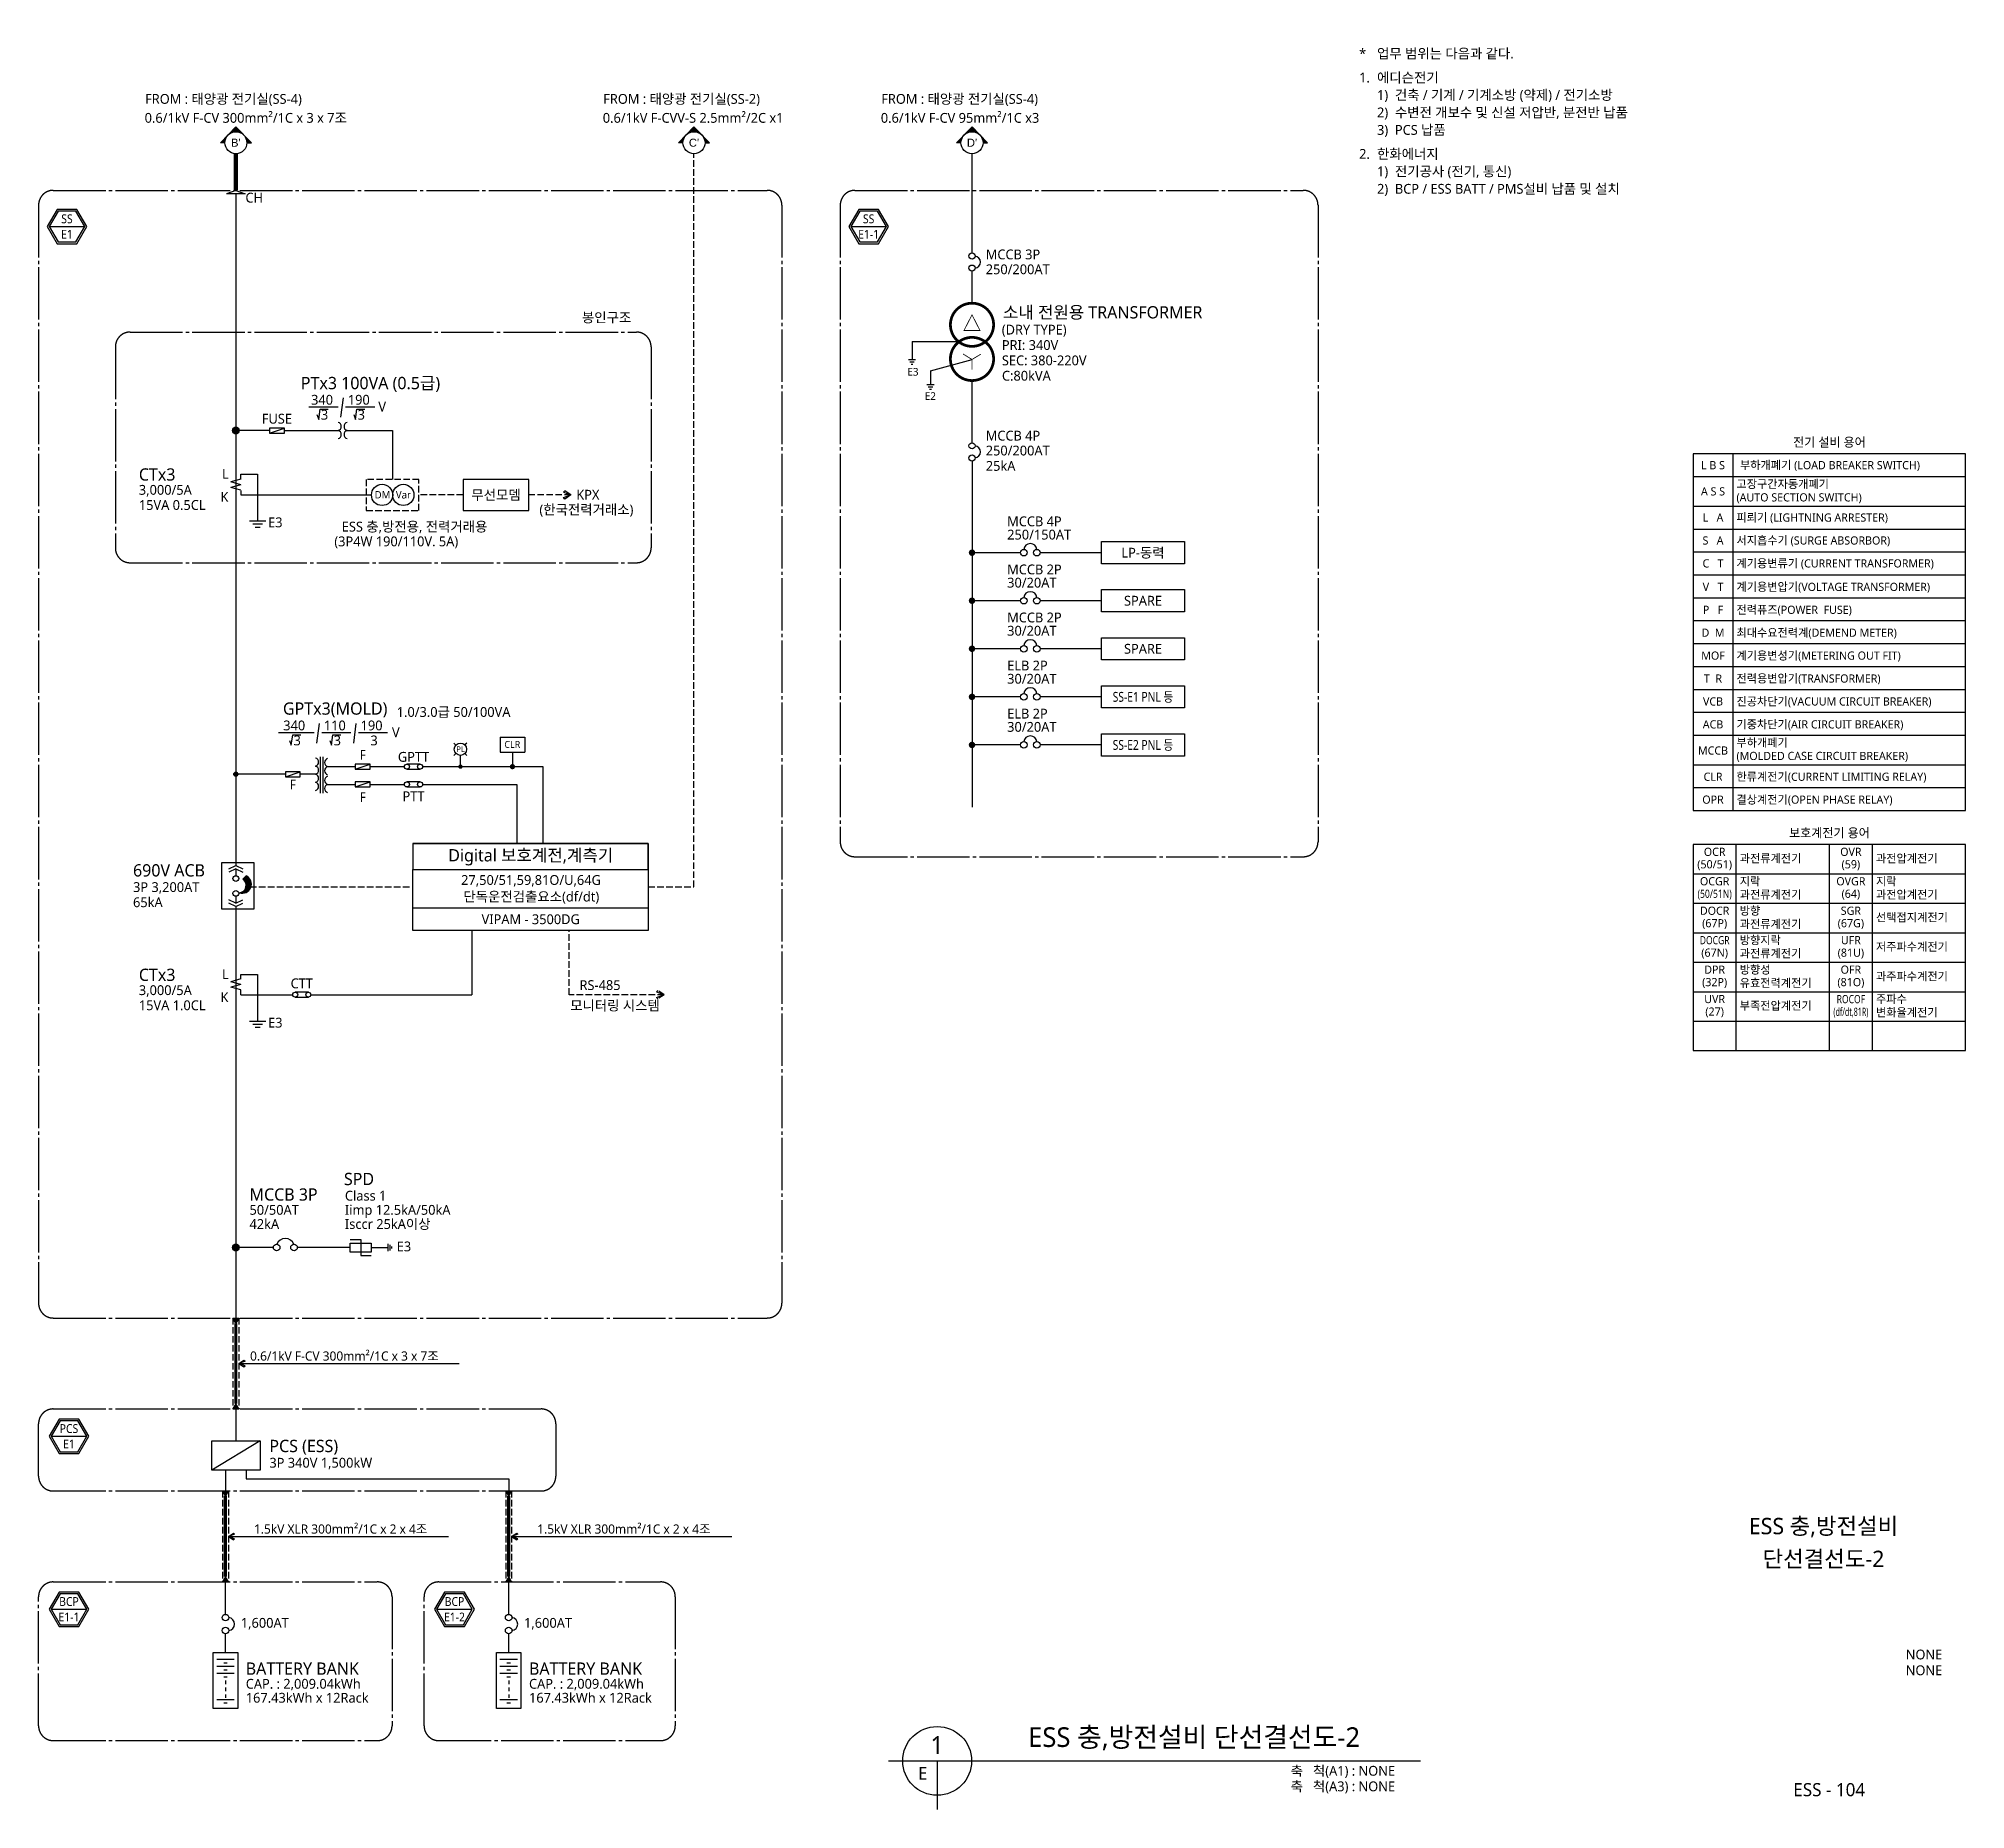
# Model space of a CAD drawing. Header units: millimetres. Extents: x 6276 to 501578, y 2533 to 56800.
# Drawn here: x 275268 to 334110, y 2695 to 56800 of the extents above; entities that cross this region are included whole.
import ezdxf
from ezdxf.enums import TextEntityAlignment as Align

# ---------------------------------------------------------------- set-up
doc = ezdxf.new("R2010")
doc.units = ezdxf.units.MM
doc.header["$LTSCALE"] = 100
doc.set_wipeout_variables(frame=1)
for name, pattern in [('C4', [19, 16, -1, 1, -1]), ('HIDDEN', [0.375, 0.25, -0.125]), ('LH2', [2.75, 2, -0.75])]:
    doc.linetypes.add(name, pattern=pattern)
for name, color, linetype in [('E-ELEC', 3, 'Continuous'), ('E-LINE', 4, 'Continuous'), ('E-TABL', 1, 'Continuous'), ('E-TEXT', 7, 'Continuous'), ('도면 TITLE', 4, 'Continuous')]:
    doc.layers.add(name, color=color, linetype=linetype)
doc.styles.add('aar', font='arial.ttf')
doc.styles.add('MG', font='malgun.ttf')

msp = doc.modelspace()

# ---------------------------------------------------------------- texts
at = {"layer": 'E-ELEC', "style": 'MG'}
for s, p in [('DM', (285530, 42747)), ('Var', (286178, 42747))]:
    msp.add_text(s, height=226.2, dxfattribs=at).set_placement(p)
for s, height, p in [('CLR', 209.8, (289735, 35128)), ('PL', 174.8, (288156, 34999))]:
    msp.add_text(s, height=height, dxfattribs=at).set_placement(p, align=Align.CENTER)
at = {"layer": 'E-TEXT', "style": 'MG'}
for s, height, p in [('FROM : 태양광 전기실(SS-4)', 300, (278522, 54805)), ('FROM : 태양광 전기실(SS-2)', 300, (292512, 54805)), ('FROM : 태양광 전기실(SS-4)', 300, (301002, 54805)), ('0.6/1kV F-CV 300mm²/1C x 3 x 7조', 300, (278508, 54226)), ('0.6/1kV F-CVV-S 2.5mm²/2C x1', 300, (292498, 54226)), ('0.6/1kV F-CV 95mm²/1C x3', 300, (300988, 54226)), ('CH', 300, (281585, 51788)), ('MCCB 3P', 300, (304192, 50054)), ('250/200AT', 300, (304192, 49599)), ('소내 전원용 TRANSFORMER', 375, (304718, 48248)), ('(DRY TYPE)', 300, (304683, 47756)), ('SEC: 380-220V', 300, (304685, 46816)), ('PRI: 340V', 300, (304684, 47285)), ('PTx3 100VA (0.5급)', 375, (283277, 46087)), ('C:80kVA', 300, (304687, 46347)), ('340', 300, (283590, 45613)), ('190', 300, (284712, 45613)), ('3', 300, (283890, 45156)), ('3', 300, (285012, 45156)), ('V', 300, (285645, 45402)), ('MCCB 4P', 300, (304192, 44517)), ('250/200AT', 300, (304192, 44062)), ('CTx3', 375, (278331, 43294)), ('25kA', 300, (304194, 43593)), ('KPX', 300, (291688, 42712)), ('(한국전력거래소)', 300, (290563, 42259)), ('340', 300, (282740, 35663)), ('110', 300, (283980, 35663)), ('190', 300, (285102, 35663)), ('3', 300, (283055, 35205)), ('3', 300, (284280, 35205)), ('3', 300, (285402, 35205)), ('V', 300, (286060, 35451)), ('690V ACB', 375, (278153, 31199)), ('CTx3', 375, (278331, 28008)), ('RS-485', 300, (291787, 27730)), ('모니터링 시스템', 300, (291503, 27106)), ('SPD', 375, (284594, 21770)), ('MCCB 3P', 375, (281710, 21296)), ('Class 1', 300, (284623, 21296)), ('Iimp 12.5kA/50kA', 300, (284623, 20864)), ('Isccr 25kA이상', 300, (284623, 20431)), ('E3', 300, (286206, 19746)), ('0.6/1kV F-CV 300mm²/1C x 3 x 7조', 280, (281727, 16408)), ('PCS (ESS)', 375, (282317, 13613)), ('1.5kV XLR 300mm²/1C x 2 x 4조', 280, (281846, 11123)), ('1.5kV XLR 300mm²/1C x 2 x 4조', 280, (290495, 11123)), ('1,600AT', 300, (281444, 8246)), ('1,600AT', 300, (290093, 8246)), ('BATTERY BANK', 375, (281595, 6811)), ('BATTERY BANK', 375, (290244, 6811)), ('CAP. : 2,009.04kWh', 300, (281596, 6384)), ('CAP. : 2,009.04kWh', 300, (290245, 6384)), ('167.43kWh x 12Rack', 300, (281596, 5957)), ('167.43kWh x 12Rack', 300, (290245, 5957))]:
    msp.add_text(s, height=height, dxfattribs=at).set_placement(p)
at = {"layer": 'E-TEXT'}
for s, height, style, p in [("B'", 245, 'aar', (281293, 53617)), ("C'", 245, 'aar', (295283, 53617)), ("D'", 245, 'aar', (303773, 53617)), ('FUSE', 300, 'MG', (282546, 45184)), ('전기 설비 용어', 270, 'MG', (329956, 44471)), ('L B S', 250, 'MG', (326401, 43765)), ('A S S', 250, 'MG', (326401, 42965)), ('L   A', 250, 'MG', (326401, 42165)), ('S   A', 250, 'MG', (326401, 41465)), ('C   T', 250, 'MG', (326401, 40765)), ('V   T', 250, 'MG', (326401, 40047)), ('P   F', 250, 'MG', (326401, 39347)), ('D  M', 250, 'MG', (326401, 38647)), ('MOF', 250, 'MG', (326401, 37947)), ('T  R', 250, 'MG', (326401, 37247)), ('GPTx3(MOLD)', 375, 'MG', (284326, 36291)), ('VCB', 250, 'MG', (326401, 36547)), ('ACB', 250, 'MG', (326401, 35847)), ('GPTT', 300, 'MG', (286718, 34854)), ('MCCB', 250, 'MG', (326401, 35047)), ('CLR', 250, 'MG', (326401, 34247)), ('PTT', 300, 'MG', (286718, 33650)), ('OPR', 250, 'MG', (326401, 33547)), ('보호계전기 용어', 270, 'MG', (329956, 32535)), ('Digital 보호계전,계측기', 375, 'MG', (290297, 31809)), ('OCR', 250, 'MG', (326451, 31953)), ('OVR', 250, 'MG', (330611, 31953)), ('27,50/51,59,81O/U,64G', 300, 'MG', (290306, 31067)), ('(50/51)', 250, 'MG', (326451, 31546)), ('(59)', 250, 'MG', (330611, 31546)), ('단독운전검출요소(df/dt)', 300, 'MG', (290316, 30572)), ('OCGR', 250, 'MG', (326451, 31053)), ('OVGR', 250, 'MG', (330611, 31053)), ('(64)', 250, 'MG', (330611, 30646)), ('VIPAM - 3500DG', 300, 'MG', (290297, 29893)), ('DOCR', 250, 'MG', (326451, 30153)), ('SGR', 250, 'MG', (330611, 30153)), ('(67P)', 250, 'MG', (326451, 29746)), ('(67G)', 250, 'MG', (330611, 29746)), ('(67N)', 250, 'MG', (326451, 28846)), ('(81U)', 250, 'MG', (330611, 28846)), ('UFR', 250, 'MG', (330611, 29253)), ('DPR', 250, 'MG', (326451, 28353)), ('OFR', 250, 'MG', (330611, 28353)), ('CTT', 300, 'MG', (283306, 27933)), ('(32P)', 250, 'MG', (326451, 27946)), ('(81O)', 250, 'MG', (330611, 27946)), ('UVR', 250, 'MG', (326451, 27453)), ('(27)', 250, 'MG', (326451, 27046))]:
    msp.add_text(s, height=height, dxfattribs=dict(at, style=style)).set_placement(p, align=Align.MIDDLE)
at = {"layer": 'E-TEXT', "linetype": 'Continuous', "style": 'MG', "width": 0.9}
for s, p in [('SS', (276136, 51292)), ('SS', (300617, 51292)), ('E1', (276136, 50820)), ('E1-1', (300617, 50820)), ('PCS', (276197, 14332)), ('E1', (276197, 13861)), ('BCP', (276197, 9048)), ('BCP', (287970, 9048)), ('E1-1', (276197, 8576)), ('E1-2', (287970, 8576))]:
    msp.add_text(s, height=270, dxfattribs=at).set_placement(p, align=Align.MIDDLE)
at = {"layer": 'E-TEXT', "linetype": 'Continuous', "style": 'MG'}
for s, p in [('봉인구조', (291861, 48128)), ('3,000/5A', (278331, 42861)), ('15VA 0.5CL', (278331, 42399)), ('E3', (282278, 41868)), ('250/150AT', (304847, 41494)), ('MCCB 4P', (304847, 41899)), ('MCCB 2P', (304847, 40430)), ('30/20AT', (304847, 40026)), ('30/20AT', (304847, 38557)), ('MCCB 2P', (304847, 38962)), ('ELB 2P', (304847, 37493)), ('30/20AT', (304847, 37089)), ('1.0/3.0급 50/100VA', (286205, 36075)), ('30/20AT', (304847, 35620)), ('ELB 2P', (304847, 36025)), ('3P 3,200AT', (278153, 30725)), ('65kA', (278153, 30262)), ('3,000/5A', (278331, 27576)), ('15VA 1.0CL', (278331, 27114)), ('E3', (282278, 26583)), ('42kA', (281710, 20431)), ('50/50AT', (281710, 20864)), ('3P 340V 1,500kW', (282317, 13138))]:
    msp.add_text(s, height=300, dxfattribs=at).set_placement(p)
at = {"layer": 'E-TEXT', "style": 'MG'}
for s, p in [('E3', (301969, 46502)), ('E2', (302502, 45760))]:
    msp.add_text(s, height=233.3, dxfattribs=at).set_placement(p, align=Align.CENTER)
for s, p in [('L', (281078, 43352)), ('K', (281065, 42646)), ('L', (281078, 28067)), ('K', (281065, 27361))]:
    msp.add_text(s, height=300, dxfattribs=at).set_placement(p, align=Align.RIGHT)
for s, height, p in [('부하개폐기 (LOAD BREAKER SWITCH)', 250, (327224, 43765)), ('고장구간자동개폐기', 250, (327117, 43189)), ('(AUTO SECTION SWITCH)', 250, (327117, 42782)), ('피뢰기 (LIGHTNING ARRESTER)', 250, (327117, 42165)), ('(3P4W 190/110V. 5A)', 300, (284300, 41437)), ('서지흡수기 (SURGE ABSORBOR)', 250, (327117, 41465)), ('계기용변류기 (CURRENT TRANSFORMER)', 250, (327117, 40765)), ('계기용변압기(VOLTAGE TRANSFORMER)', 250, (327117, 40047)), ('전력퓨즈(POWER  FUSE)', 250, (327117, 39347)), ('최대수요전력계(DEMEND METER)', 250, (327117, 38647)), ('계기용변성기(METERING OUT FIT)', 250, (327117, 37947)), ('전력용변압기(TRANSFORMER)', 250, (327117, 37247)), ('진공차단기(VACUUM CIRCUIT BREAKER)', 250, (327117, 36547)), ('기중차단기(AIR CIRCUIT BREAKER)', 250, (327117, 35847)), ('부하개폐기', 250, (327117, 35289)), ('(MOLDED CASE CIRCUIT BREAKER)', 250, (327117, 34882)), ('한류계전기(CURRENT LIMITING RELAY)', 250, (327117, 34247)), ('결상계전기(OPEN PHASE RELAY)', 250, (327117, 33547)), ('과전류계전기', 250, (327217, 31750)), ('과전압계전기', 250, (331377, 31750)), ('지락', 250, (327217, 31053)), ('지락', 250, (331377, 31053)), ('과전류계전기', 250, (327217, 30646)), ('과전압계전기', 250, (331377, 30646)), ('방향', 250, (327217, 30153)), ('선택접지계전기', 250, (331377, 29950)), ('과전류계전기', 250, (327217, 29746)), ('과전류계전기', 250, (327217, 28846)), ('방향지락', 250, (327217, 29253)), ('저주파수계전기', 250, (331377, 29050)), ('방향성', 250, (327217, 28353)), ('과주파수계전기', 250, (331377, 28150)), ('유효전력계전기', 250, (327217, 27946)), ('부족전압계전기', 250, (327217, 27250)), ('주파수', 250, (331377, 27453)), ('변화율계전기', 250, (331377, 27046))]:
    msp.add_text(s, height=height, dxfattribs=at).set_placement(p, align=Align.MIDDLE_LEFT)
for s, p in [('무선모뎀', (289237, 42856)), ('ESS 충,방전용, 전력거래용', (286751, 41887))]:
    msp.add_text(s, height=300, dxfattribs=at).set_placement(p, align=Align.MIDDLE_CENTER)
at = {"layer": 'E-TEXT', "linetype": 'Continuous', "style": 'MG'}
for s, p in [('LP-동력', (308995, 41092)), ('SPARE', (308995, 39624)), ('SPARE', (308995, 38155))]:
    msp.add_text(s, height=300, dxfattribs=at).set_placement(p, align=Align.MIDDLE_CENTER)
at = {"layer": 'E-TEXT', "linetype": 'Continuous', "style": 'MG', "width": 0.8}
for s, p in [('SS-E1 PNL 등', (308995, 36687)), ('SS-E2 PNL 등', (308995, 35218))]:
    msp.add_text(s, height=300, dxfattribs=at).set_placement(p, align=Align.MIDDLE_CENTER)
at = {"layer": 'E-TEXT', "style": 'MG'}
for s, height, width, p in [('F', 300, 0.9, (285167, 34915)), ('F', 300, 0.9, (283032, 34008)), ('F', 300, 0.9, (285167, 33624)), ('(50/51N)', 250, 0.8, (326451, 30646)), ('DOCGR', 250, 0.8, (326451, 29253)), ('(df/dt,81R)', 250, 0.65, (330611, 27046)), ('ROCOF', 250, 0.8, (330611, 27453))]:
    msp.add_text(s, height=height, dxfattribs=dict(at, width=width)).set_placement(p, align=Align.MIDDLE)
at = {"layer": '도면 TITLE', "style": 'MG'}
for s, height, p in [('ESS 충,방전설비', 500, (329775, 11353)), ('단선결선도-2', 500, (329775, 10351)), ('ESS - 104', 400, (329950, 3300))]:
    msp.add_text(s, height=height, dxfattribs=at).set_placement(p, align=Align.MIDDLE_CENTER)
for s, p in [('NONE', (333401, 7429)), ('NONE', (333401, 6947)), ('축   척(A1) : NONE', (316692, 3876)), ('축   척(A3) : NONE', (316692, 3401))]:
    msp.add_text(s, height=300, dxfattribs=at).set_placement(p, align=Align.MIDDLE_RIGHT)
for s, height, p in [('1', 544, (302709, 4664)), ('E', 389, (302271, 3802))]:
    msp.add_text(s, height=height, dxfattribs=at).set_placement(p, align=Align.MIDDLE)
msp.add_text('ESS 충,방전설비 단선결선도-2', height=600, dxfattribs=at).set_placement((305487, 4905), align=Align.MIDDLE_LEFT)

# ---------------------------------------------------------------- hatches: boundary and pattern name
at = {"layer": 'E-ELEC'}
msp.add_hatch(color=256, dxfattribs=at).paths.add_polyline_path([(281608, 31223), (281503, 31118, -0.720759), (281398, 30698, 0.926031)])
at = {"layer": 'E-LINE'}
for points in [[(281293, 17552), (281202, 17710), (281384, 17710)], [(281293, 15088), (281202, 14931), (281384, 14931)], [(280975, 12267), (280884, 12425), (281066, 12425)], [(289624, 12267), (289533, 12425), (289715, 12425)], [(280975, 9803), (280884, 9646), (281066, 9646)], [(289624, 9803), (289533, 9646), (289715, 9646)]]:
    msp.add_hatch(color=256, dxfattribs=at).paths.add_polyline_path(points)

# ---------------------------------------------------------------- linework, layer by layer
at = {"layer": 'E-ELEC'}
for p, q in [((280820, 53617), (281293, 54097)), ((280956, 53617), (280820, 53617)), ((281766, 53617), (281293, 54097)), ((281630, 53617), (281766, 53617)), ((294810, 53617), (295283, 54097)), ((294946, 53617), (294810, 53617)), ((295756, 53617), (295283, 54097)), ((295620, 53617), (295756, 53617)), ((303300, 53617), (303773, 54097)), ((303436, 53617), (303300, 53617)), ((304246, 53617), (303773, 54097)), ((304110, 53617), (304246, 53617)), ((301947, 47547), (301947, 46985)), ((301947, 47547), (303361, 47547)), ((302052, 46985), (301832, 46985)), ((302011, 46915), (301872, 46915)), ((301971, 46845), (301912, 46845)), ((302504, 46645), (303778, 46996)), ((302504, 46645), (302504, 46217)), ((302614, 46217), (302394, 46217)), ((302573, 46146), (302435, 46146)), ((302533, 46077), (302475, 46077)), ((282318, 44900), (282318, 44748)), ((282774, 44900), (282318, 44900)), ((282318, 44748), (282774, 44748)), ((282774, 44748), (282774, 44900)), ((281713, 42069), (282205, 42069)), ((281812, 41972), (282106, 41972)), ((281885, 41876), (282033, 41876)), ((289362, 35457), (289362, 34996)), ((289362, 35457), (290117, 35457)), ((290117, 35457), (290117, 34996)), ((283872, 34850), (283872, 33748)), ((283946, 34850), (283946, 33748)), ((288151, 34555), (288151, 34897)), ((289362, 34996), (290117, 34996)), ((289740, 34996), (289740, 34555)), ((282804, 34400), (282804, 34248)), ((283260, 34400), (282804, 34400)), ((282804, 34248), (283260, 34248)), ((283260, 34248), (283260, 34400)), ((284939, 34631), (284939, 34479)), ((285395, 34631), (284939, 34631)), ((284939, 34479), (285395, 34479)), ((285395, 34479), (285395, 34631)), ((286918, 34631), (286518, 34631)), ((286518, 34479), (286918, 34479)), ((284939, 34088), (284939, 33936)), ((285395, 34088), (284939, 34088)), ((284939, 33936), (285395, 33936)), ((285395, 33936), (285395, 34088)), ((286918, 34088), (286518, 34088)), ((286518, 33936), (286918, 33936)), ((281083, 31433), (281293, 31538)), ((281293, 31433), (281083, 31328)), ((281293, 31538), (281503, 31433)), ((281293, 31433), (281293, 31223)), ((281293, 31433), (281503, 31328)), ((281503, 31118), (281608, 31223)), ((281293, 30383), (281083, 30488)), ((281293, 30278), (281083, 30383)), ((281293, 30593), (281293, 30383)), ((281293, 30383), (281503, 30488)), ((281293, 30278), (281503, 30383)), ((283507, 27664), (283106, 27664)), ((283106, 27512), (283507, 27512)), ((281713, 26783), (282205, 26783)), ((281812, 26687), (282106, 26687)), ((281885, 26591), (282033, 26591)), ((282439, 19864), (281293, 19864)), ((284787, 19864), (283169, 19864)), ((285427, 19864), (285944, 19864)), ((285944, 19748), (285944, 19979)), ((286001, 19777), (286001, 19950)), ((286059, 19835), (286059, 19892)), ((282031, 13957), (280555, 13066)), ((280602, 5781), (280602, 7489)), ((280602, 7489), (281349, 7489)), ((281242, 7275), (280708, 7275)), ((281242, 7062), (280708, 7062)), ((281029, 7168), (280922, 7168)), ((281349, 7489), (281349, 5781)), ((289251, 5781), (289251, 7489)), ((289251, 7489), (289998, 7489)), ((289891, 7275), (289357, 7275)), ((289891, 7062), (289357, 7062)), ((289678, 7168), (289571, 7168)), ((289998, 7489), (289998, 5781)), ((281242, 6848), (280708, 6848)), ((281029, 6955), (280922, 6955)), ((281029, 6741), (280922, 6741)), ((280975, 6635), (280975, 6528)), ((289891, 6848), (289357, 6848)), ((289678, 6955), (289571, 6955)), ((289678, 6741), (289571, 6741)), ((289624, 6635), (289624, 6528)), ((281242, 6048), (280708, 6048)), ((281029, 5941), (280922, 5941)), ((280975, 6421), (280975, 6314)), ((280975, 6208), (280975, 6101)), ((289891, 6048), (289357, 6048)), ((289678, 5941), (289571, 5941)), ((289624, 6421), (289624, 6314)), ((289624, 6208), (289624, 6101)), ((281349, 5781), (280602, 5781)), ((289998, 5781), (289251, 5781))]:
    msp.add_line(p, q, dxfattribs=at)
at = {"layer": 'E-ELEC', "linetype": 'Continuous'}
for p, q in [((281294, 52161), (281011, 52053)), ((281575, 52053), (281011, 52053)), ((282318, 44748), (282774, 44900)), ((288015, 35216), (287952, 35277)), ((288014, 34955), (287952, 34895)), ((288347, 35277), (288285, 35218)), ((288347, 34895), (288286, 34954)), ((282804, 34248), (283260, 34400)), ((284939, 34479), (285395, 34631)), ((284939, 33936), (285395, 34088))]:
    msp.add_line(p, q, dxfattribs=at)
at = {"layer": 'E-ELEC', "ltscale": 10}
for p, q in [((284787, 20107), (285107, 20107)), ((285107, 20107), (285107, 19620)), ((285107, 19620), (285427, 19620))]:
    msp.add_line(p, q, dxfattribs=at)
at = {"layer": 'E-ELEC', "linetype": 'Continuous'}
msp.add_lwpolyline([(281292, 52161), (281575, 52053)], dxfattribs=at)
at = {"layer": 'E-ELEC'}
for points, const_width in [([(303773, 47395, 1), (303773, 48714, 1)], 83.8), ([(303773, 46350, 1), (303773, 47670, 1)], 83.8), ([(281253, 34324, 1), (281333, 34324, 1)], 80), ([(288118, 34555, -1), (288184, 34555, -1)], 66.7), ([(289700, 34555, 1), (289780, 34555, 1)], 80)]:
    msp.add_lwpolyline(points, format="xyb", close=True, dxfattribs=dict(at, const_width=const_width))
at = {"layer": 'E-ELEC', "linetype": 'Continuous', "const_width": 25.1}
msp.add_lwpolyline([(304017, 47880), (303773, 48357), (303528, 47880)], close=True, dxfattribs=at)
for points in [[(303773, 46994), (303498, 47163)], [(304046, 47160), (303773, 46994), (303773, 46686)]]:
    msp.add_lwpolyline(points, dxfattribs=at)
at = {"layer": 'E-ELEC', "linetype": 'Continuous'}
for points, const_width in [([(281233, 44824, 1), (281353, 44824, 1)], 121), ([(303724, 41092, 1), (303822, 41092, 1)], 98.1), ([(303822, 41092, -1), (303724, 41092, -1)], 98.1), ([(303724, 39624, 1), (303822, 39624, 1)], 98.1), ([(303822, 39624, -1), (303724, 39624, -1)], 98.1), ([(303724, 38155, 1), (303822, 38155, 1)], 98.1), ([(303822, 38155, -1), (303724, 38155, -1)], 98.1), ([(303724, 36687, 1), (303822, 36687, 1)], 98.1), ([(303822, 36687, -1), (303724, 36687, -1)], 98.1), ([(303724, 35218, 1), (303822, 35218, 1)], 98.1), ([(303822, 35218, -1), (303724, 35218, -1)], 98.1), ([(281233, 19864, 1), (281353, 19864, 1)], 121)]:
    msp.add_lwpolyline(points, format="xyb", close=True, dxfattribs=dict(at, const_width=const_width))
at = {"layer": 'E-ELEC', "ltscale": 10}
msp.add_lwpolyline([(284787, 20001), (285427, 20001), (285427, 19726), (284787, 19726)], close=True, dxfattribs=at)
at = {"layer": 'E-ELEC'}
msp.add_lwpolyline([(280555, 13957), (282031, 13957), (282031, 13066), (280555, 13066)], close=True, dxfattribs=at)
at = {"layer": 'E-ELEC', "linetype": 'Continuous'}
for centre, radius in [((281293, 53617), 337), ((295283, 53617), 337), ((303773, 53617), 337), ((288151, 35085), 188)]:
    msp.add_circle(centre, radius, dxfattribs=at)
at = {"layer": 'E-ELEC'}
for centre, radius in [((303773, 50156), 93.6), ((303773, 49786), 93.6), ((281293, 44824), 101), ((281293, 44824), 67.9), ((281293, 44824), 40.3), ((303773, 44356), 93.6), ((303773, 43986), 93.6), ((285759, 42856), 324), ((286407, 42856), 324), ((305356, 41092), 100), ((305752, 41092), 100), ((305356, 39624), 100), ((305752, 39624), 100), ((305356, 38155), 100), ((305752, 38155), 100), ((305356, 36687), 100), ((305752, 36687), 100), ((305356, 35218), 100), ((305752, 35218), 100), ((281293, 34324), 53.5), ((286518, 34555), 76), ((286918, 34555), 76), ((286518, 34012), 76), ((286918, 34012), 76), ((281293, 31136), 87.5), ((281293, 30681), 87.5), ((283106, 27588), 76), ((283507, 27588), 76), ((281293, 19864), 101), ((281293, 19864), 101), ((281293, 19864), 40.3), ((281293, 19864), 40.3), ((282539, 19864), 100), ((283069, 19864), 100), ((280975, 8556), 100), ((280975, 8160), 100), ((289624, 8556), 100), ((289624, 8160), 100)]:
    msp.add_circle(centre, radius, dxfattribs=at)
for centre, radius, start, end in [((303844, 49971), 186, 276.97298, 83.02702), ((284384, 44948), 127, 284.17223, 75.82777), ((284384, 44701), 127, 284.17223, 75.82777), ((284723, 44948), 127, 104.17223, 255.82777), ((284723, 44701), 127, 104.17223, 255.82777), ((303844, 44171), 186, 276.97298, 83.02702), ((305554, 41168), 200, 6.97298, 173.02702), ((305554, 39700), 200, 6.97298, 173.02702), ((305554, 38231), 200, 6.97298, 173.02702), ((305554, 36763), 200, 6.97298, 173.02702), ((305554, 35294), 200, 6.97298, 173.02702), ((283692, 34694), 127, 284.17223, 75.82777), ((284126, 34679), 127, 104.17223, 255.82777), ((283692, 34447), 127, 284.17223, 75.82777), ((283692, 34200), 127, 284.17223, 75.82777), ((284126, 34431), 127, 104.17223, 255.82777), ((284126, 34135), 127, 104.17223, 255.82777), ((283692, 33953), 127, 284.17223, 75.82777), ((284126, 33888), 127, 104.17223, 255.82777), ((281483, 30969), 283, 252.5973, 63.79989), ((281381, 30926), 228, 274.39871, 57.52881), ((282804, 19852), 287, 22.9493, 157.0507), ((281051, 8358), 200, 276.97298, 83.02702), ((289700, 8358), 200, 276.97298, 83.02702)]:
    msp.add_arc(centre, radius, start, end, dxfattribs=at)
for points in [[(280820, 53617), (280956, 53617), (281047, 53847)], [(281059, 53859), (281293, 53954), (281293, 54097)], [(281527, 53859), (281293, 53954), (281293, 54097)], [(281766, 53617), (281630, 53617), (281539, 53847)], [(294810, 53617), (294946, 53617), (295037, 53847)], [(295049, 53859), (295283, 53954), (295283, 54097)], [(295517, 53859), (295283, 53954), (295283, 54097)], [(295756, 53617), (295620, 53617), (295529, 53847)], [(303300, 53617), (303436, 53617), (303527, 53847)], [(303539, 53859), (303773, 53954), (303773, 54097)], [(304007, 53859), (303773, 53954), (303773, 54097)], [(304246, 53617), (304110, 53617), (304019, 53847)]]:
    msp.add_solid(points, dxfattribs=at)
at = {"layer": 'E-LINE', "linetype": 'Continuous'}
for p, q in [((303773, 50249), (303773, 53280)), ((303773, 48714), (303773, 49692)), ((303773, 44450), (303773, 46350)), ((303773, 43893), (303773, 33321)), ((288495, 29551), (288495, 27588)), ((281447, 27588), (283030, 27588)), ((283583, 27588), (288495, 27588))]:
    msp.add_line(p, q, dxfattribs=at)
at = {"layer": 'E-LINE'}
for p, q in [((282318, 44824), (281293, 44824)), ((282774, 44824), (284415, 44824)), ((284692, 44824), (286078, 44824)), ((281447, 43338), (281139, 43253)), ((281447, 43169), (281139, 43253)), ((281447, 43169), (281139, 43084)), ((281447, 43000), (281139, 43084)), ((281447, 43338), (281447, 43490)), ((281447, 43490), (281959, 43490)), ((281447, 42994), (281447, 42856)), ((281959, 43490), (281959, 42069)), ((281447, 42856), (285435, 42856)), ((305256, 41092), (303773, 41092)), ((307732, 41092), (305853, 41092)), ((305256, 39624), (303773, 39624)), ((307732, 39624), (305853, 39624)), ((305256, 38155), (303773, 38155)), ((307732, 38155), (305853, 38155)), ((305256, 36687), (303773, 36687)), ((307732, 36687), (305853, 36687)), ((305256, 35218), (303773, 35218)), ((307732, 35218), (305853, 35218)), ((282804, 34324), (281293, 34324)), ((283723, 34324), (283260, 34324)), ((284095, 34555), (284939, 34555)), ((285395, 34555), (286442, 34555)), ((286994, 34555), (290670, 34555)), ((290670, 34555), (290670, 32210)), ((284095, 34012), (284939, 34012)), ((285395, 34012), (286442, 34012)), ((286994, 34012), (289875, 34012)), ((289875, 34012), (289875, 32210)), ((281447, 28069), (281139, 27985)), ((281447, 27900), (281139, 27985)), ((281447, 27900), (281139, 27816)), ((281447, 27731), (281139, 27816)), ((281447, 28069), (281447, 28205)), ((281447, 28205), (281959, 28205)), ((281447, 27588), (281447, 27731)), ((281959, 28205), (281959, 26783)), ((281293, 14931), (281293, 13957)), ((280975, 13066), (280975, 12425)), ((280975, 7489), (280975, 8059)), ((289624, 7489), (289624, 8059))]:
    msp.add_line(p, q, dxfattribs=at)
at = {"layer": 'E-LINE', "const_width": 130}
msp.add_lwpolyline([(281293, 53280), (281293, 52160)], dxfattribs=at)
at = {"layer": 'E-LINE'}
for points in [[(281293, 52053), (281293, 31538)], [(281293, 30278), (281293, 17710)], [(281611, 13066), (281611, 12794), (289624, 12794), (289624, 12425)]]:
    msp.add_lwpolyline(points, dxfattribs=at)
at = {"layer": 'E-LINE', "ltscale": 2}
for points in [[(286078, 44824), (286078, 43328)], [(280975, 8656), (280975, 9646)], [(289624, 8656), (289624, 9646)]]:
    msp.add_lwpolyline(points, dxfattribs=at)
at = {"layer": 'E-LINE'}
for points in [[(281293, 17552), (281202, 17710), (281384, 17710)], [(281293, 15088), (281202, 14931), (281384, 14931)], [(280975, 12267), (280884, 12425), (281066, 12425)], [(289624, 12267), (289533, 12425), (289715, 12425)], [(280975, 9803), (280884, 9646), (281066, 9646)], [(289624, 9803), (289533, 9646), (289715, 9646)]]:
    msp.add_lwpolyline(points, close=True, dxfattribs=at)
at = {"layer": 'E-LINE', "ltscale": 0.9, "const_width": 100, "flags": 128}
msp.add_lwpolyline([(281293, 17552), (281293, 15088)], dxfattribs=at)
at = {"layer": 'E-LINE', "linetype": 'HIDDEN', "ltscale": 7, "const_width": 100, "flags": 128}
for points in [[(280975, 12267), (280975, 9803)], [(289624, 12267), (289624, 9803)]]:
    msp.add_lwpolyline(points, dxfattribs=at)
at = {"layer": 'E-LINE'}
msp.add_circle((281293, 34324), 63, dxfattribs=at)
at = {"layer": 'E-TABL', "linetype": 'C4'}
for p, q in [((275718, 52161), (297516, 52161)), ((300199, 52161), (313889, 52161)), ((275268, 51711), (275268, 18160)), ((297966, 51711), (297966, 18160)), ((299749, 51711), (299749, 32253)), ((314339, 51711), (314339, 32253)), ((278063, 47831), (293524, 47831)), ((277613, 47381), (277613, 41235)), ((293974, 47381), (293974, 41235)), ((278063, 40785), (293524, 40785)), ((300199, 31803), (313889, 31803)), ((275718, 17710), (297516, 17710)), ((275718, 14931), (290614, 14931)), ((275718, 12425), (290614, 12425)), ((275718, 9646), (285613, 9646)), ((287491, 9646), (294262, 9646)), ((286063, 9196), (286063, 5250)), ((294712, 9196), (294712, 5250)), ((275718, 4800), (285613, 4800)), ((287491, 4800), (294262, 4800))]:
    msp.add_line(p, q, dxfattribs=at)
at = {"layer": 'E-TABL', "linetype": 'Continuous'}
for p, q in [((275591, 51056), (276680, 51056)), ((300073, 51056), (301162, 51056)), ((275652, 14097), (276741, 14097))]:
    msp.add_line(p, q, dxfattribs=at)
at = {"layer": 'E-TABL'}
for p, q in [((291337, 42983), (291294, 42939)), ((291526, 42856), (291337, 42983)), ((291294, 42939), (291526, 42856)), ((291294, 42773), (291526, 42856)), ((291337, 42729), (291294, 42773)), ((291526, 42856), (291337, 42729)), ((286698, 32210), (292833, 32210)), ((286706, 32210), (293888, 32210)), ((293888, 32210), (293888, 29551)), ((286698, 31409), (292833, 31409)), ((286706, 31409), (293888, 31409)), ((292833, 30235), (286698, 30235)), ((293888, 30235), (286706, 30235)), ((281384, 16320), (288109, 16320)), ((281066, 11035), (287791, 11035)), ((289715, 11035), (296440, 11035))]:
    msp.add_line(p, q, dxfattribs=at)
at = {"layer": 'E-TABL', "linetype": 'LH2'}
for p, q in [((288231, 42856), (286885, 42856)), ((291526, 42856), (290244, 42856)), ((281722, 30881), (286698, 30881)), ((291470, 27588), (291470, 29551)), ((294184, 27714), (294141, 27671)), ((294141, 27671), (294373, 27588)), ((294373, 27588), (294184, 27714)), ((294373, 27588), (291470, 27588)), ((294141, 27504), (294373, 27588)), ((294184, 27461), (294141, 27504)), ((294373, 27588), (294184, 27461)), ((281202, 17710), (281202, 14931)), ((281384, 17710), (281384, 14931)), ((280884, 12425), (280884, 9646)), ((281066, 12425), (281066, 9646)), ((289533, 12425), (289533, 9646)), ((289715, 12425), (289715, 9646))]:
    msp.add_line(p, q, dxfattribs=at)
at = {"layer": 'E-TABL', "color": 7, "linetype": 'Continuous'}
for p, q in [((275652, 8812), (276741, 8812)), ((287425, 8812), (288514, 8812))]:
    msp.add_line(p, q, dxfattribs=at)
at = {"layer": 'E-TABL', "linetype": 'LH2'}
msp.add_lwpolyline([(293888, 30881), (295283, 30881), (295283, 53280)], dxfattribs=at)
at = {"layer": 'E-TABL', "color": 7, "linetype": 'Continuous'}
for points in [[(275833, 51581), (275529, 51056), (275833, 50531), (276439, 50531), (276742, 51056), (276439, 51581)], [(300314, 51581), (300011, 51056), (300314, 50531), (300921, 50531), (301224, 51056), (300921, 51581)], [(275894, 14622), (275590, 14097), (275894, 13571), (276500, 13571), (276803, 14097), (276500, 14622)], [(275894, 9337), (275590, 8812), (275894, 8286), (276500, 8286), (276803, 8812), (276500, 9337)], [(287667, 9337), (287363, 8812), (287667, 8286), (288273, 8286), (288577, 8812), (288273, 9337)]]:
    msp.add_lwpolyline(points, close=True, dxfattribs=at)
at = {"layer": 'E-TABL', "linetype": 'Continuous'}
for points in [[(275864, 51528), (275591, 51056), (275864, 50585), (276408, 50585), (276680, 51056), (276408, 51528)], [(300345, 51528), (300073, 51056), (300345, 50585), (300890, 50585), (301162, 51056), (300890, 51528)], [(280865, 31628), (281842, 31628), (281842, 30205), (280865, 30205)], [(275925, 14568), (275652, 14097), (275925, 13625), (276469, 13625), (276741, 14097), (276469, 14568)], [(275925, 9283), (275652, 8812), (275925, 8340), (276469, 8340), (276741, 8812), (276469, 9283)], [(287698, 9283), (287425, 8812), (287698, 8340), (288242, 8340), (288514, 8812), (288242, 9283)]]:
    msp.add_lwpolyline(points, close=True, dxfattribs=at)
at = {"layer": 'E-TABL'}
for points in [[(325790, 33215), (334110, 33215), (334110, 44115), (325790, 44115)], [(290244, 43328), (288231, 43328), (288231, 42384), (290244, 42384)], [(307732, 41431), (310258, 41431), (310258, 40753), (307732, 40753)], [(307732, 39962), (310258, 39962), (310258, 39285), (307732, 39285)], [(307732, 38494), (310258, 38494), (310258, 37816), (307732, 37816)], [(307732, 37025), (310258, 37025), (310258, 36348), (307732, 36348)], [(307732, 35557), (310258, 35557), (310258, 34879), (307732, 34879)], [(286698, 31409), (293888, 31409), (293888, 32210), (286698, 32210)], [(293888, 29551), (286698, 29551), (286698, 31409), (293888, 31409)], [(281574, 16388), (281384, 16320), (281538, 16424)], [(281384, 16320), (281538, 16217), (281574, 16252)], [(281256, 11104), (281066, 11035), (281221, 11139)], [(281066, 11035), (281221, 10932), (281256, 10967)], [(289905, 11104), (289715, 11035), (289870, 11139)], [(289715, 11035), (289870, 10932), (289905, 10967)]]:
    msp.add_lwpolyline(points, close=True, dxfattribs=at)
for points in [[(327013, 33215), (327013, 44115)], [(325790, 43415), (334110, 43415)], [(325790, 42515), (334110, 42515)], [(325790, 41815), (334110, 41815)], [(325790, 41115), (334110, 41115)], [(325790, 40415), (334110, 40415)], [(325790, 39715), (334110, 39715)], [(325790, 39015), (334110, 39015)], [(325790, 38315), (334110, 38315)], [(325790, 37615), (334110, 37615)], [(325790, 36915), (334110, 36915)], [(325790, 36215), (334110, 36215)], [(325790, 35515), (334110, 35515)], [(325790, 34615), (334110, 34615)], [(325790, 33915), (334110, 33915)], [(334110, 25879), (334110, 32179), (325790, 32179), (325790, 25879)], [(327113, 25879), (327113, 32179)], [(329950, 32179), (329950, 25879)], [(331273, 25879), (331273, 32179)], [(325790, 31279), (334110, 31279)], [(325790, 30379), (334110, 30379)], [(325790, 29479), (334110, 29479)], [(325790, 28579), (334110, 28579)], [(325790, 27679), (334110, 27679)], [(325790, 26779), (334110, 26779)], [(325790, 25879), (334110, 25879)]]:
    msp.add_lwpolyline(points, dxfattribs=at)
at = {"layer": 'E-TABL', "linetype": 'LH2'}
msp.add_lwpolyline([(286885, 43328), (285272, 43328), (285272, 42384), (286885, 42384)], close=True, dxfattribs=at)
at = {"layer": 'E-TABL', "linetype": 'C4'}
for points in [[(275268, 12875), (275268, 14481)], [(291064, 14481), (291064, 12875)], [(275268, 5250), (275268, 9196)], [(287041, 5250), (287041, 9196)]]:
    msp.add_lwpolyline(points, dxfattribs=at)
for centre, start, end in [((275718, 51711), 90, 180), ((297516, 51711), 0, 90), ((300199, 51711), 90, 180), ((313889, 51711), 0, 90), ((278063, 47381), 90, 180), ((293524, 47381), 0, 90), ((278063, 41235), 180, 270), ((293524, 41235), 270, 0), ((275718, 18160), 180, 270), ((275718, 14481), 90, 180), ((290614, 14481), 0, 90), ((275718, 12875), 180, 270), ((290614, 12875), 270, 0), ((275718, 9196), 90, 180), ((285613, 9196), 0, 90), ((287491, 9196), 90, 180), ((294262, 9196), 0, 90), ((275718, 5250), 180, 270), ((285613, 5250), 270, 0), ((287491, 5250), 180, 270), ((294262, 5250), 270, 0)]:
    msp.add_arc(centre, 450, start, end, dxfattribs=at)
at = {"layer": 'E-TABL', "linetype": 'C4', "ltscale": 1.5}
for centre, start, end in [((300199, 32253), 180, 270), ((313889, 32253), 270, 0), ((297516, 18160), 270, 0)]:
    msp.add_arc(centre, 450, start, end, dxfattribs=at)
at = {"layer": 'E-TEXT'}
for p, q in [((283524, 45548), (284416, 45548)), ((284565, 45824), (284492, 45227)), ((284646, 45548), (285538, 45548)), ((282596, 35597), (283684, 35597)), ((283833, 35874), (283760, 35277)), ((283914, 35597), (284806, 35597)), ((284955, 35874), (284882, 35277)), ((285036, 35597), (285928, 35597))]:
    msp.add_line(p, q, dxfattribs=at)
for points in [[(283769, 45309), (283822, 45163), (283863, 45478), (284110, 45478)], [(284891, 45309), (284944, 45163), (284985, 45478), (285232, 45478)], [(282935, 35358), (282987, 35212), (283028, 35527), (283276, 35527)], [(284159, 35358), (284212, 35212), (284253, 35527), (284500, 35527)]]:
    msp.add_lwpolyline(points, dxfattribs=at)
at = {"layer": '도면 TITLE'}
for p, q in [((301224, 4180), (317468, 4180)), ((302709, 4180), (302709, 2695))]:
    msp.add_line(p, q, dxfattribs=at)
msp.add_circle((302709, 4180), 1050, dxfattribs=at)

msp.set_redraw_order([(e.dxf.handle, doc.entitydb.next_handle()) for e in msp.query("TEXT MTEXT ATTDEF DIMENSION ARC_DIMENSION")])  # texts and dimensions are drawn at this point

# ---------------------------------------------------------------- wipeouts: each hides what was drawn before it
msp.add_wipeout([(315350, 56800), (315350, 51733), (325150, 51733), (325150, 56800)]).dxf.layer = 'E-TABL'

# ---------------------------------------------------------------- next in the draw order: texts
at = {"layer": 'E-TEXT', "style": 'MG'}
for s, p in [('*', (315594, 56342)), ('업무 범위는 다음과 같다.', (316141, 56342)), ('1.', (315594, 55608)), ('에디슨전기', (316141, 55608)), ('1)', (316141, 55075)), ('수변전 개보수 및 신설 저압반, 분전반 납품', (316687, 54542)), ('건축 / 기계 / 기계소방 (약제) / 전기소방', (316687, 55075)), ('3)', (316141, 54008)), ('2)', (316141, 54542)), ('PCS 납품', (316687, 54008)), ('2.', (315594, 53275)), ('한화에너지', (316141, 53275)), ('1)', (316141, 52742)), ('전기공사 (전기, 통신)', (316687, 52742)), ('BCP / ESS BATT / PMS설비 납품 및 설치', (316687, 52208)), ('2)', (316141, 52208))]:
    msp.add_text(s, height=300, dxfattribs=at).set_placement(p, align=Align.MIDDLE_LEFT)

doc.saveas('drawing.dxf')
